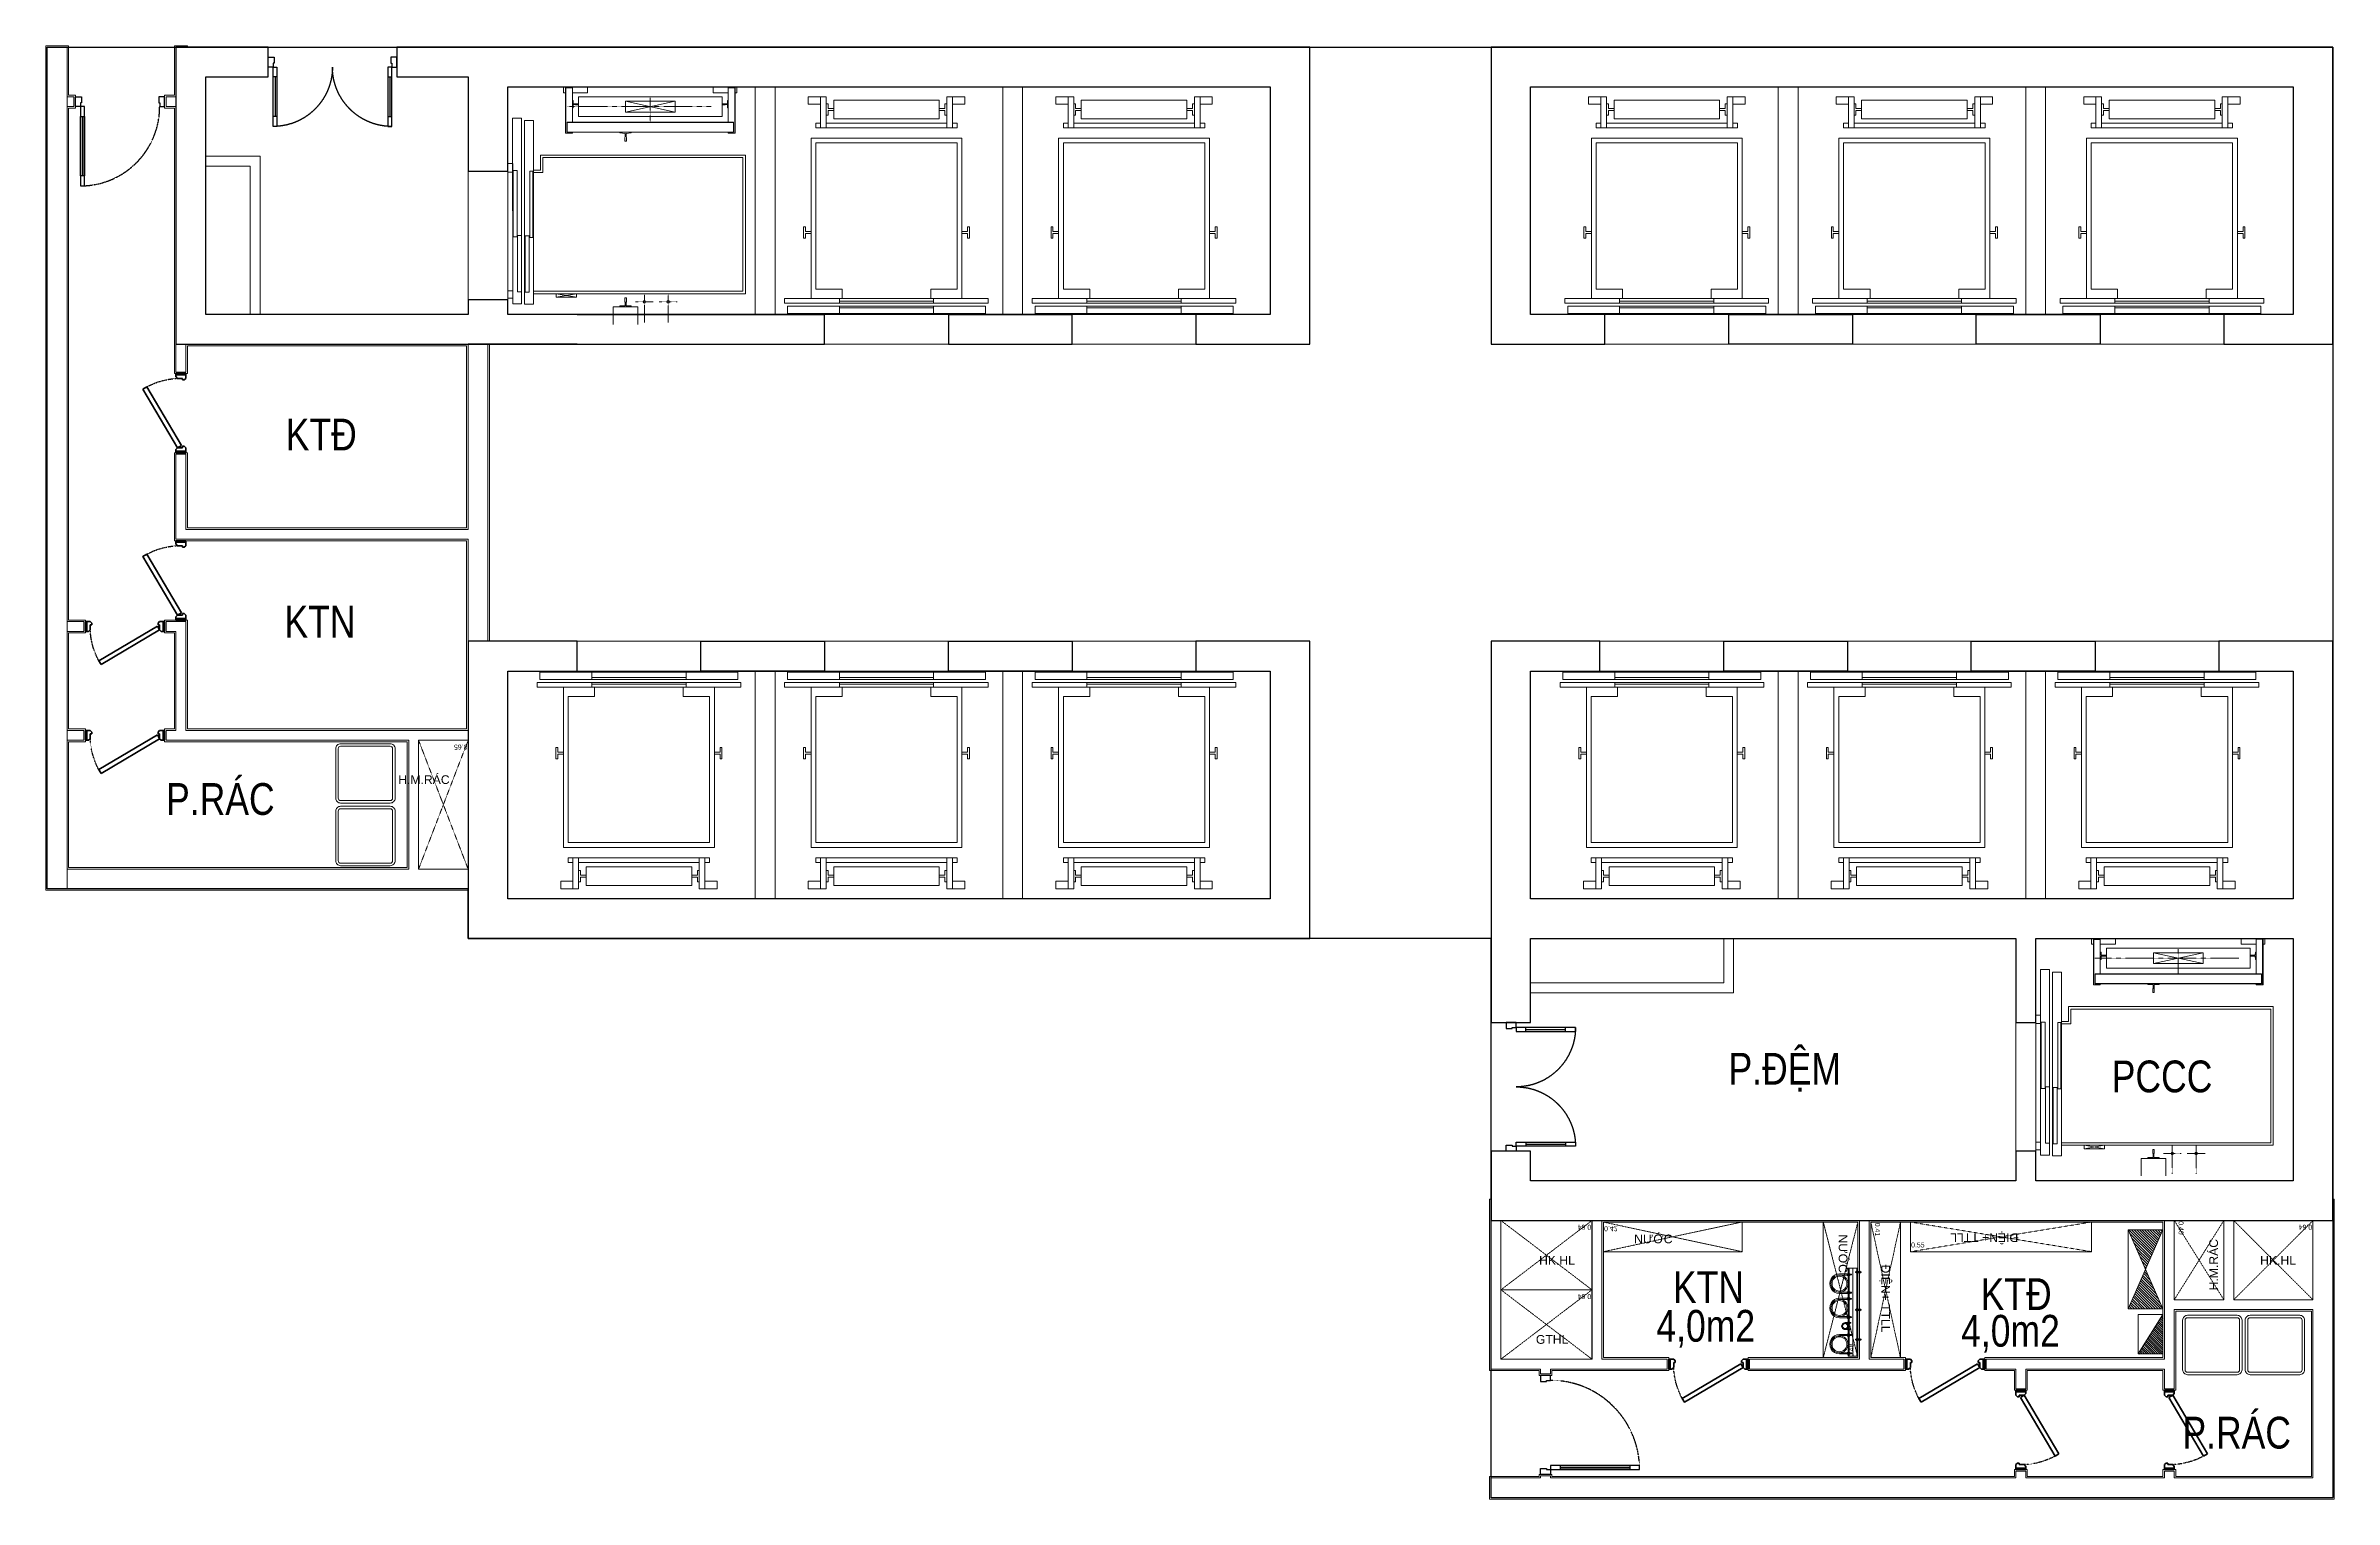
# Model space of a CAD drawing. Header units: millimetres. Extents: x -215 to 22895, y -215 to 14465.
import ezdxf
from ezdxf.enums import TextEntityAlignment as Align

# ---------------------------------------------------------------- set-up
doc = ezdxf.new("R2010")
doc.units = ezdxf.units.MM
for name, pattern in [('250602-MB CO CAU CĂN HO X1-3A-1$0$Xr_truc thang N3 tang dien hinh$0$T-Can ho$0$HIDDEN3', [0.2, 0.1, -0.1]), ('HIDDEN', [9.525, 6.35, -3.175]), ('HIDDEN3', [0.2, 0.1, -0.1]), ('Xr_truc thang N3 tang dien hinh$0$T-Can ho$0$HIDDEN3', [0.2, 0.1, -0.1]), ('XREF MB$0$HIDDEN', [0.375, 0.25, -0.125]), ('Xref Y2-Y4 ME$0$Xref MB Y2.Y4$0$Xr_truc thang N3 tang dien hinh$0$T-Can ho$0$HIDDEN3', [0.2, 0.1, -0.1]), ('Xref.Trục tầng 1$0$CENTER2', [1.125, 0.75, -0.125, 0.125, -0.125])]:
    doc.linetypes.add(name, pattern=pattern)
doc.layers.get('0').update_dxf_attribs({"color": 231})
doc.layers.get('DefPoints').update_dxf_attribs({"color": 191})
for name, color, linetype in [('A-CONC', 2, 'Continuous'), ('A-DOOR', 142, 'Continuous'), ('MDI-BAO-TM', 3, 'HIDDEN')]:
    doc.layers.add(name, color=color, linetype=linetype)
for name, color, linetype, lineweight in [('A-FNSH', 253, 'Continuous', 9), ('A-LITE', 9, 'Continuous', 9), ('A-TEXT', 255, 'Continuous', 25), ('A-Truc', 10, 'Xref.Trục tầng 1$0$CENTER2', 9), ('A-WALL', 1, 'Continuous', 13)]:
    doc.layers.add(name, color=color, linetype=linetype, lineweight=lineweight)
doc.styles.add('250602-MB CO CAU CĂN HO X1-3A-1$0$Xr_truc thang N3 tang dien hinh$0$T-Can ho$0$Arial', font='arial.ttf')
doc.styles.add('MDI_Chu Thuong', font='arial.ttf', dxfattribs={"width": 0.8})
doc.styles.add('Xr_truc thang N3 tang dien hinh$0$T-Can ho$0$Arial', font='arial.ttf')
doc.styles.add('Xref Y2-Y4 ME$0$Xref MB Y2.Y4$0$Xr_truc thang N3 tang dien hinh$0$T-Can ho$0$Arial', font='arial.ttf')

msp = doc.modelspace()

# ---------------------------------------------------------------- texts
at = {"layer": 'A-TEXT', "ltscale": 0.3, "style": 'MDI_Chu Thuong', "width": 0.8}
for s, p in [('KTĐ', (2208, 10378)), ('KTN', (2195, 8488)), ('P.RÁC', (1000, 6697)), ('KTN', (16217, 1767)), ('KTĐ', (19324, 1696)), ('4,0m2', (16050, 1376)), ('4,0m2', (19127, 1326)), ('P.RÁC', (21362, 297))]:
    msp.add_text(s, height=321, dxfattribs=at).set_placement(p)

# ---------------------------------------------------------------- blocks, each defined once
blk = doc.blocks.new('x_loithangmay')
for p, q in [((-160, 500), (-110, 500)), ((-130, -500), (-130, 500)), ((-80, 500), (0, 500)), ((-60, -500), (-60, 500)), ((-160, -500), (-110, -500)), ((-80, -500), (0, -500))]:
    blk.add_line(p, q)
at = {"flags": 128}
for points in [[(-110, -1080), (-160, -1080), (-160, 1080), (-110, 1080)], [(-80, 1050), (0, 1050), (0, -1050), (-80, -1050)], [(-2220, 830), (-2300, 830), (-2300, 700), (-2220, 700)], [(-1970, 750), (-2020, 750), (-2020, 700), (-1970, 700)], [(-850, 860), (-800, 860), (-800, 880), (-920, 880), (-920, 860), (-870, 860), (-870, 800), (-850, 800)], [(-1970, 640), (-2020, 640), (-2020, -640), (-1970, -640), (-1970, 640), (-2300, 640), (-2300, 700), (-1970, 700)], [(-2065, 560), (-2265, 560), (-2265, -560), (-2065, -560)], [(-2155, 620), (-2105, 620), (-2105, 640), (-2225, 640), (-2225, 620), (-2175, 620), (-2175, 560), (-2155, 560)], [(-1970, -700), (-2020, -700), (-2020, -750), (-1970, -750), (-1970, -700), (-2300, -700), (-2300, -640), (-1970, -640)], [(-2220, -700), (-2300, -700), (-2300, -830), (-2220, -830)], [(-2155, -620), (-2105, -620), (-2105, -640), (-2225, -640), (-2225, -620), (-2175, -620), (-2175, -560), (-2155, -560)], [(-850, -860), (-800, -860), (-800, -880), (-920, -880), (-920, -860), (-870, -860), (-870, -800), (-850, -800)]]:
    blk.add_lwpolyline(points, close=True, dxfattribs=at)
for points in [[(-160, -800), (-1860, -800), (-1860, 800), (-160, 800)], [(-160, -470), (-260, -470), (-260, -750), (-1810, -750), (-1810, 750), (-260, 750), (-260, 470), (-160, 470)]]:
    blk.add_lwpolyline(points, dxfattribs=at)
blk = doc.blocks.new('THANG TÀNG DH_dwg_MB DH 5T TC 180$0$2_thang maycuon$0$Z$W__23185-2265523-MẶT BẰNG TẦNG 08-11')
at = {"flags": 128}
blk.add_lwpolyline([(57, -89), (-57, -89), (-57, -81), (-4.75, -78), (-4.75, -41.25), (-8, -38), (-8, 0), (8, 0), (8, -38), (4.75, -41.25), (4.75, -78), (57, -81)], close=True, dxfattribs=at)
blk = doc.blocks.new('THANG TÀNG DH_dwg_tm1400x2100mb-2265527-MẶT BẰNG TẦNG 08-11')
for p, q in [((1812, 2080), (1817, 2080)), ((710, 1945), (1210, 1835))]:
    blk.add_line(p, q)
at = {"flags": 128}
for points in [[(325, 2090), (85, 2090), (85, 2030), (103, 2030), (85, 2030), (85, 2090), (325, 2090), (325, 2030), (173, 2030)], [(103, 2080), (108, 2080), (108, 1622), (103, 1622), (103, 2080), (108, 2080), (110, 2080), (118, 2080), (171, 2080), (173, 2080)], [(173, 1732), (173, 2080), (171, 2080), (118, 2080), (110, 2080), (108, 2080)], [(1747, 2030), (1595, 2030), (1595, 2090), (1835, 2090), (1835, 2030), (1817, 2030), (1835, 2030), (1835, 2090), (1595, 2090)], [(1812, 1622), (1817, 1622), (1817, 2080), (1812, 2080), (1810, 2080), (1802, 2080), (1810, 2080), (1812, 2080), (1812, 1622), (1810, 1622), (1802, 1622), (1749, 1622), (1747, 1622), (1747, 1632)], [(1747, 1732), (1747, 2080), (1802, 2080), (1747, 2080)], [(1210, 1945), (1210, 1835), (710, 1835), (710, 1945), (1210, 1945), (710, 1835)], [(108, 1622), (110, 1622), (118, 1622), (171, 1622), (173, 1622), (173, 1632)], [(120, 1729), (120, 1732), (1800, 1732), (1800, 1729)], [(1800, 1634), (1800, 1638), (1800, 1641), (1800, 1650), (1800, 1713), (1800, 1722), (1800, 1725), (1800, 1729), (120, 1729), (120, 1725), (120, 1722), (120, 1713), (120, 1650), (120, 1641), (120, 1638), (120, 1634)], [(2139, 1750), (2229, 1750), (2229, -105), (2140, -105), (2140, 1750)], [(2140, 0), (0, 0), (0, 1400), (2070, 1400), (2070, 1250), (2140, 1250)], [(2140, 25), (25, 25), (25, 1375), (2045, 1375), (2045, 1225), (2140, 1225)], [(2260, 590), (2300, 590), (2300, 20), (2260, 20)], [(2350, -25), (2350, -45), (2400, -45), (2400, 30), (2350, 30)], [(1085, -310), (1085, -132), (1335, -132), (1335, -310)], [(1705, -35), (1910, 0), (1910, -35), (1705, -35), (1705, 0), (1910, -35)]]:
    blk.add_lwpolyline(points, dxfattribs=at)
for points in [[(108, 2076), (108, 2075)], [(182, 1919), (180, 1952), (173, 1952), (173, 1878), (180, 1878), (182, 1911), (204, 1911), (205, 1910), (235, 1910), (235, 1920), (205, 1920), (204, 1919)], [(1685, 1790), (235, 1790), (235, 1990), (1685, 1990)], [(1738, 1919), (1740, 1952), (1747, 1952), (1747, 1878), (1740, 1878), (1738, 1911), (1716, 1911), (1715, 1910), (1685, 1910), (1685, 1920), (1715, 1920), (1716, 1919)], [(1800, 1632), (120, 1632), (120, 1634), (1800, 1634)], [(1153, 1632), (1267, 1632), (1267, 1624), (1215, 1620), (1215, 1584), (1218, 1580), (1218, 1542), (1202, 1542), (1202, 1580), (1205, 1584), (1205, 1620), (1153, 1624)], [(2350, 1775), (2350, -100), (2260, -100), (2260, 1775)], [(2145, 570), (2145, 1240), (2177, 1240), (2177, 570)], [(2345, 1245), (2345, 575), (2305, 575), (2305, 1245)], [(2400, 1315), (2400, 1230), (2350, 1230), (2350, 1315)], [(2224, 585), (2224, 15), (2182, 15), (2182, 585)]]:
    blk.add_lwpolyline(points, close=True, dxfattribs=at)
for centre in [(779, -82), (1020, -82)]:
    blk.add_circle(centre, 13)
at = {"layer": 'A-Truc'}
for p, q in [((347, 1890), (1801, 1890)), ((960, 1980), (960, 1730)), ((779, 0), (779, -290)), ((1020, 0), (1020, -290)), ((869, -82), (689, -82)), ((1110, -82), (930, -82))]:
    blk.add_line(p, q, dxfattribs=at)
at = {"zscale": -1}
blk.add_blockref('THANG TÀNG DH_dwg_MB DH 5T TC 180$0$2_thang maycuon$0$Z$W__23185-2265523-MẶT BẰNG TẦNG 08-11', (1210, -42), dxfattribs=at)
blk = doc.blocks.new('*U17')
for p, q in [((-500, -90), (-500, -50)), ((-100, -70), (-500, -70)), ((-100, -90), (-100, -50)), ((-500, -1210), (-500, -1250)), ((-100, -1230), (-500, -1230)), ((-100, -1210), (-100, -1250))]:
    blk.add_line(p, q)
for points in [[(100, 0), (100, -60), (40, -60), (40, -50), (0, -50), (0, 0)], [(0, -50), (0, -90), (-600, -90), (-600, -50)], [(0, -1250), (0, -1210), (-600, -1210), (-600, -1250)], [(100, -1300), (100, -1240), (40, -1240), (40, -1250), (0, -1250), (0, -1300)]]:
    blk.add_lwpolyline(points, close=True)
at = {"linetype": 'HIDDEN', "ltscale": 1000}
for centre, start, end in [((0, -50), 180, 270), ((0, -1250), 90, 180)]:
    blk.add_arc(centre, 600, start, end, dxfattribs=at)
blk = doc.blocks.new('s1_thangmay_t2')
for p, q in [((80138, -20687), (82638, -20687)), ((83888, -20687), (85138, -20687)), ((93018, -20687), (91768, -20687)), ((95518, -20687), (94268, -20687)), ((80138, -20987), (82638, -20987)), ((83888, -20987), (85138, -20987)), ((93018, -20987), (91768, -20987)), ((95518, -20987), (94268, -20987)), ((81388, -23987), (82638, -23987)), ((83888, -23987), (85138, -23987)), ((91718, -23987), (92968, -23987)), ((94218, -23987), (95468, -23987)), ((81388, -24287), (82638, -24287)), ((83888, -24287), (85138, -24287)), ((91718, -24287), (92968, -24287)), ((94218, -24287), (95468, -24287))]:
    blk.add_line(p, q)
at = {"layer": 'A-CONC'}
for points in [[(79438, -20537), (79038, -20537), (79038, -20687), (76388, -20687), (76388, -18287), (77018, -18287), (77018, -17987), (76088, -17987), (76088, -20987), (82638, -20987), (82638, -20687), (79438, -20687), (79438, -20537)], [(79438, -19237), (79438, -18387), (87138, -18387), (87138, -20687), (86388, -20687), (86388, -20987), (87538, -20987), (87538, -17987), (78318, -17987), (78318, -18287), (79038, -18287), (79038, -19237), (79438, -19237)], [(80138, -20987), (79038, -20987)], [(89768, -27837), (89768, -26987)]]:
    blk.add_lwpolyline(points, dxfattribs=at)
for points in [[(96768, -20687), (96768, -20987), (97868, -20987), (97868, -17987), (89368, -17987), (89368, -20987), (90518, -20987), (90518, -20687), (89768, -20687), (89768, -18387), (97468, -18387), (97468, -20687)], [(85138, -20987), (85138, -20687), (83888, -20687), (83888, -20987)], [(91768, -20987), (91768, -20687), (93018, -20687), (93018, -20987)], [(94268, -20987), (94268, -20687), (95518, -20687), (95518, -20987)], [(80138, -24287), (80138, -23987), (79038, -23987), (79038, -26987), (87538, -26987), (87538, -23987), (86388, -23987), (86388, -24287), (87138, -24287), (87138, -26587), (79438, -26587), (79438, -24287)], [(82638, -23987), (82638, -24287), (81388, -24287), (81388, -23987)], [(85138, -23987), (85138, -24287), (83888, -24287), (83888, -23987)], [(94868, -29437), (94868, -29137), (94668, -29137), (94668, -29437), (89768, -29437), (89768, -29137), (89368, -29137), (89368, -29837), (97868, -29837), (97868, -23987), (96718, -23987), (96718, -24287), (97468, -24287), (97468, -26587), (89768, -26587), (89768, -24287), (90468, -24287), (90468, -23987), (89368, -23987), (89368, -27837), (89768, -27837), (89768, -26987), (94668, -26987), (94668, -27837), (94868, -27837), (94868, -26987), (97468, -26987), (97468, -29437)], [(92968, -23987), (92968, -24287), (91718, -24287), (91718, -23987)], [(95468, -23987), (95468, -24287), (94218, -24287), (94218, -23987)]]:
    blk.add_lwpolyline(points, close=True, dxfattribs=at)
at = {"layer": 'A-LITE', "ltscale": 0.3}
for points in [[(79038, -19237), (79438, -19237), (79438, -20537), (79038, -20537)], [(83888, -20987), (83888, -20687), (82638, -20687), (82638, -20987)], [(86388, -20987), (86388, -20687), (85138, -20687), (85138, -20987)], [(90518, -20987), (90518, -20687), (91768, -20687), (91768, -20987)], [(93018, -20987), (93018, -20687), (94268, -20687), (94268, -20987)], [(95518, -20987), (95518, -20687), (96768, -20687), (96768, -20987)], [(81388, -23987), (81388, -24287), (80138, -24287), (80138, -23987)], [(83888, -23987), (83888, -24287), (82638, -24287), (82638, -23987)], [(86388, -23987), (86388, -24287), (85138, -24287), (85138, -23987)], [(91718, -23987), (91718, -24287), (90468, -24287), (90468, -23987)], [(94218, -23987), (94218, -24287), (92968, -24287), (92968, -23987)], [(96718, -23987), (96718, -24287), (95468, -24287), (95468, -23987)], [(94868, -27837), (94668, -27837), (94668, -29137), (94868, -29137)]]:
    blk.add_lwpolyline(points, close=True, dxfattribs=at)
at = {"layer": 'A-WALL'}
for points in [[(82138, -20687), (82138, -18387), (81938, -18387), (81938, -20687)], [(84638, -20687), (84638, -18387), (84438, -18387), (84438, -20687)], [(92268, -20687), (92268, -18387), (92468, -18387), (92468, -20687)], [(94768, -20687), (94768, -18387), (94968, -18387), (94968, -20687)], [(76388, -19187), (76838, -19187), (76838, -20687), (76938, -20687), (76938, -19087), (76388, -19087)], [(82138, -24287), (82138, -26587), (81938, -26587), (81938, -24287)], [(84638, -24287), (84638, -26587), (84438, -26587), (84438, -24287)], [(92468, -24287), (92468, -26587), (92268, -26587), (92268, -24287)], [(94968, -24287), (94968, -26587), (94768, -26587), (94768, -24287)], [(91718, -26987), (91718, -27437), (89768, -27437), (89768, -27537), (91818, -27537), (91818, -26987)]]:
    blk.add_lwpolyline(points, close=True, dxfattribs=at)
at = {"layer": 'A-DOOR', "xscale": -1, "rotation": 270}
blk.add_blockref('*U17', (78318, -18187), dxfattribs=at)
at = {"layer": 'A-DOOR', "xscale": -1}
blk.add_blockref('*U17', (89621, -27837), dxfattribs=at)
at = {"layer": 'A-LITE', "ltscale": 0.3, "xscale": -1, "zscale": -1, "rotation": 0.001609404331723851}
for p in [(81838, -20477), (97268, -29077)]:
    blk.add_blockref('THANG TÀNG DH_dwg_tm1400x2100mb-2265527-MẶT BẰNG TẦNG 08-11', p, dxfattribs=at)
at = {"layer": 'A-LITE', "ltscale": 0.3, "zscale": 0.952168083658612}
for p, xscale, yscale, rotation in [((83263, -20677), 0.952168083658612, 0.952168083658612, 270), ((85763, -20677), 0.952168083658612, 0.952168083658612, 270), ((91143, -20677), -0.9521680836586125, 0.9521680836586125, 90), ((93643, -20677), -0.9521680836586125, 0.9521680836586125, 90), ((96143, -20677), -0.9521680836586125, 0.9521680836586125, 90), ((80763, -24297), -0.952168083658612, 0.952168083658612, 270), ((83263, -24297), -0.952168083658612, 0.952168083658612, 270), ((85763, -24297), -0.952168083658612, 0.952168083658612, 270), ((91093, -24297), -0.952168083658612, 0.952168083658612, 270), ((93593, -24297), -0.952168083658612, 0.952168083658612, 270), ((96093, -24297), -0.952168083658612, 0.952168083658612, 270)]:
    blk.add_blockref('x_loithangmay', p, dxfattribs=dict(at, xscale=xscale, yscale=yscale, rotation=rotation))
at = {"layer": 'A-TEXT', "ltscale": 0.3, "style": 'MDI_Chu Thuong', "width": 0.8}
blk.add_text('PCCC', height=321, dxfattribs=at).set_placement((95636, -28542))
at = {"layer": 'A-TEXT', "ltscale": 0.3, "insert": (92902, -28144), "char_height": 320.983, "width": 1167.22, "attachment_point": 3, "line_spacing_factor": 0.941778, "style": 'MDI_Chu Thuong'}
blk.add_mtext('\\pt1016,2032,3048,4064,5080,6096,7112,8128,9144,10160,11176,12192,13208,14224,15240,16256,17272,18288,19304,20320,21336,22352,23368,24384,25400,26416,27432,28448,29464,30480,31496,32512;P.ĐỆM', dxfattribs=at)
blk = doc.blocks.new('*U26')
blk.add_lwpolyline([(0, 0), (0, 1300), (500, 1300), (500, 0)], close=True)
at = {"linetype": 'Xref Y2-Y4 ME$0$Xref MB Y2.Y4$0$Xr_truc thang N3 tang dien hinh$0$T-Can ho$0$HIDDEN3'}
for points in [[(0, 0), (500, 1300)], [(0, 1300), (500, 0)]]:
    blk.add_lwpolyline(points, dxfattribs=at)
at = {"style": 'Xref Y2-Y4 ME$0$Xref MB Y2.Y4$0$Xr_truc thang N3 tang dien hinh$0$T-Can ho$0$Arial'}
blk.add_text('0.65', height=50, dxfattribs=at).set_placement((7, 43))
blk.add_attdef('--', text='', height=88, dxfattribs=at).set_placement((127, 190), align=Align.MIDDLE_CENTER)
blk = doc.blocks.new('s1_cuaky_830')
at = {"lineweight": 35, "extrusion": (0, 0, -1)}
for p, q in [((18500, -3596), (18400, -3596)), ((18400, -3596), (18400, -3611)), ((18500, -3611), (18400, -3611)), ((18400, -3611), (18400, -3628)), ((18400, -3611), (18490, -3611)), ((18400, -3628), (18415, -3646)), ((18415, -3646), (18465, -3646)), ((18465, -3646), (18465, -3661)), ((18465, -3661), (18483, -3661)), ((18483, -3661), (18500, -3646)), ((18500, -3611), (18500, -3596)), ((18500, -3646), (18500, -3611)), ((18104, -3731), (18065, -3754)), ((18415, -4346), (18065, -3754)), ((18454, -4323), (18104, -3731)), ((18415, -4346), (18400, -4363)), ((18400, -4363), (18400, -4381)), ((18400, -4381), (18500, -4381)), ((18400, -4381), (18400, -4396)), ((18490, -4381), (18400, -4381)), ((18454, -4323), (18415, -4346)), ((18465, -4346), (18415, -4346)), ((18465, -4331), (18465, -4346)), ((18483, -4331), (18465, -4331)), ((18500, -4346), (18483, -4331)), ((18500, -4381), (18500, -4346)), ((18500, -4396), (18500, -4381)), ((18400, -4396), (18500, -4396))]:
    blk.add_line(p, q, dxfattribs=at)
at = {"linetype": 'HIDDEN3', "extrusion": (0, 0, -1)}
blk.add_arc((-18445, -4361), 716, 57.9031, 87.5657, dxfattribs=at)
blk = doc.blocks.new('s1_thungrac')
for points in [[(19311, -9385), (18811, -9385, -0.414214), (18761, -9335), (18761, -8835, -0.414214), (18811, -8785), (19311, -8785, -0.414214), (19361, -8835), (19361, -9335, -0.414214)], [(19311, -9360), (18811, -9360, -0.414214), (18786, -9335), (18786, -8835, -0.414214), (18811, -8810), (19311, -8810, -0.414214), (19336, -8835), (19336, -9335, -0.414214)]]:
    blk.add_lwpolyline(points, format="xyb", close=True)
blk = doc.blocks.new('*U27')
blk.add_line((-70, 100), (-70, 700))
for points in [[(-50, 0), (-50, 800), (-90, 800), (-90, 0)], [(-50, 100), (-90, 100), (-90, 700), (-50, 700)]]:
    blk.add_lwpolyline(points, close=True)
at = {"linetype": 'XREF MB$0$HIDDEN'}
blk.add_arc((-50, 0), 800, 90, 180, dxfattribs=at)
at = {"layer": 'DefPoints'}
for points in [[(-900, -100), (-840, -100), (-840, -40), (-850, -40), (-850, 0), (-900, 0)], [(0, -100), (-60, -100), (-60, -40), (-50, -40), (-50, 0), (0, 0)]]:
    blk.add_lwpolyline(points, close=True, dxfattribs=at)
blk = doc.blocks.new('*U23')
blk.add_lwpolyline([(0, 0), (0, 700), (919, 700), (919, 0)], close=True)
at = {"linetype": 'Xr_truc thang N3 tang dien hinh$0$T-Can ho$0$HIDDEN3'}
for points in [[(0, 0), (919, 700)], [(0, 700), (919, 0)]]:
    blk.add_lwpolyline(points, dxfattribs=at)
at = {"style": 'Xr_truc thang N3 tang dien hinh$0$T-Can ho$0$Arial'}
blk.add_text('0.64', height=50, dxfattribs=at).set_placement((7, 43))
blk.add_attdef('--', text='', height=88, dxfattribs=at).set_placement((127, 190), align=Align.MIDDLE_CENTER)
blk = doc.blocks.new('*U19')
blk.add_lwpolyline([(0, 0), (0, 700), (919, 700), (919, 0)], close=True)
at = {"linetype": '250602-MB CO CAU CĂN HO X1-3A-1$0$Xr_truc thang N3 tang dien hinh$0$T-Can ho$0$HIDDEN3'}
for points in [[(0, 0), (919, 700)], [(0, 700), (919, 0)]]:
    blk.add_lwpolyline(points, dxfattribs=at)
at = {"style": '250602-MB CO CAU CĂN HO X1-3A-1$0$Xr_truc thang N3 tang dien hinh$0$T-Can ho$0$Arial'}
blk.add_text('0.64', height=50, dxfattribs=at).set_placement((7, 43))
blk.add_attdef('--', text='', height=88, dxfattribs=at).set_placement((127, 190), align=Align.MIDDLE_CENTER)
blk = doc.blocks.new('*U15')
blk.add_lwpolyline([(0, 0), (0, 350), (1370, 350), (1370, 0)], close=True)
at = {"linetype": 'Xref Y2-Y4 ME$0$Xref MB Y2.Y4$0$Xr_truc thang N3 tang dien hinh$0$T-Can ho$0$HIDDEN3'}
for points in [[(0, 0), (1370, 350)], [(0, 350), (1370, 0)]]:
    blk.add_lwpolyline(points, dxfattribs=at)
at = {"style": 'Xref Y2-Y4 ME$0$Xref MB Y2.Y4$0$Xr_truc thang N3 tang dien hinh$0$T-Can ho$0$Arial'}
blk.add_text('0.48', height=50, dxfattribs=at).set_placement((7, 43))
blk.add_attdef('--', text='', height=88, dxfattribs=at).set_placement((127, 190), align=Align.MIDDLE_CENTER)
blk = doc.blocks.new('THANG TÀNG DH duplex_dwg_DSDS-2265553-MẶT BẰNG TẦNG 21-23-25-27-29-31-33-35')
for p, q in [((-149174703, -83067497), (-149174712, -83067497)), ((-149174670, -83068341), (-149174670, -83067453)), ((-149174665, -83067488), (-149174668, -83067488)), ((-149174665, -83067497), (-149174668, -83067497)), ((-149174663, -83067488), (-149174658, -83067488)), ((-149174656, -83067495), (-149174656, -83067489)), ((-149174631, -83068341), (-149174631, -83067453)), ((-149174593, -83068341), (-149174593, -83067453)), ((-149174618, -83067516), (-149174617, -83067512)), ((-149174602, -83067521), (-149174618, -83067521)), ((-149174618, -83067701), (-149174617, -83067696)), ((-149174602, -83067706), (-149174618, -83067706)), ((-149174617, -83067521), (-149174615, -83067512)), ((-149174617, -83067706), (-149174615, -83067696)), ((-149174616, -83067521), (-149174614, -83067512)), ((-149174616, -83067706), (-149174614, -83067696)), ((-149174615, -83067521), (-149174613, -83067512)), ((-149174615, -83067706), (-149174613, -83067696)), ((-149174614, -83067521), (-149174612, -83067512)), ((-149174614, -83067706), (-149174612, -83067696)), ((-149174613, -83067521), (-149174611, -83067512)), ((-149174613, -83067706), (-149174611, -83067696)), ((-149174612, -83067521), (-149174610, -83067512)), ((-149174612, -83067706), (-149174610, -83067696)), ((-149174611, -83067521), (-149174609, -83067512)), ((-149174611, -83067706), (-149174609, -83067696)), ((-149174610, -83067521), (-149174608, -83067512)), ((-149174610, -83067706), (-149174608, -83067696)), ((-149174609, -83067521), (-149174608, -83067512)), ((-149174609, -83067706), (-149174608, -83067696)), ((-149174608, -83067521), (-149174607, -83067512)), ((-149174608, -83067706), (-149174607, -83067696)), ((-149174607, -83067521), (-149174606, -83067512)), ((-149174607, -83067706), (-149174606, -83067696)), ((-149174606, -83067521), (-149174605, -83067512)), ((-149174606, -83067521), (-149174604, -83067512)), ((-149174606, -83067706), (-149174605, -83067696)), ((-149174606, -83067706), (-149174604, -83067696)), ((-149174605, -83067521), (-149174603, -83067512)), ((-149174605, -83067706), (-149174603, -83067696)), ((-149174604, -83067521), (-149174602, -83067512)), ((-149174604, -83067706), (-149174602, -83067696)), ((-149174603, -83067521), (-149174602, -83067515)), ((-149174603, -83067706), (-149174602, -83067700)), ((-149174602, -83067521), (-149174602, -83067520)), ((-149174602, -83067706), (-149174602, -83067705)), ((-149174600, -83067511), (-149174595, -83067511)), ((-149174600, -83067522), (-149174595, -83067522)), ((-149174600, -83067526), (-149174595, -83067526)), ((-149174600, -83067692), (-149174595, -83067692)), ((-149174600, -83067696), (-149174595, -83067696)), ((-149174600, -83067707), (-149174595, -83067707)), ((-149174600, -83067710), (-149174595, -83067710)), ((-149174595, -83067527), (-149174593, -83067527)), ((-149174495, -83067511), (-149174582, -83067511)), ((-149174495, -83067522), (-149174582, -83067522)), ((-149174580, -83067527), (-149174582, -83067527)), ((-149174495, -83067695), (-149174582, -83067695)), ((-149174495, -83067707), (-149174582, -83067707)), ((-149174574, -83067511), (-149174580, -83067511)), ((-149174574, -83067522), (-149174580, -83067522)), ((-149174574, -83067526), (-149174580, -83067526)), ((-149174574, -83067692), (-149174580, -83067692)), ((-149174574, -83067696), (-149174580, -83067696)), ((-149174574, -83067707), (-149174580, -83067707)), ((-149174574, -83067710), (-149174580, -83067710)), ((-149174703, -83067878), (-149174712, -83067878)), ((-149174665, -83067869), (-149174668, -83067869)), ((-149174665, -83067878), (-149174668, -83067878)), ((-149174663, -83067869), (-149174658, -83067869)), ((-149174656, -83067877), (-149174656, -83067871)), ((-149174618, -83067762), (-149174617, -83067758)), ((-149174602, -83067767), (-149174618, -83067767)), ((-149174618, -83067947), (-149174617, -83067943)), ((-149174602, -83067952), (-149174618, -83067952)), ((-149174617, -83067767), (-149174615, -83067758)), ((-149174617, -83067952), (-149174615, -83067943)), ((-149174616, -83067767), (-149174614, -83067758)), ((-149174616, -83067952), (-149174614, -83067943)), ((-149174615, -83067767), (-149174613, -83067758)), ((-149174615, -83067952), (-149174613, -83067943)), ((-149174614, -83067767), (-149174612, -83067758)), ((-149174614, -83067952), (-149174612, -83067943)), ((-149174613, -83067767), (-149174611, -83067758)), ((-149174613, -83067952), (-149174611, -83067943)), ((-149174612, -83067767), (-149174610, -83067758)), ((-149174612, -83067952), (-149174610, -83067943)), ((-149174611, -83067767), (-149174609, -83067758)), ((-149174611, -83067952), (-149174609, -83067943)), ((-149174610, -83067767), (-149174608, -83067758)), ((-149174610, -83067952), (-149174608, -83067943)), ((-149174609, -83067767), (-149174608, -83067758)), ((-149174609, -83067952), (-149174608, -83067943)), ((-149174608, -83067767), (-149174607, -83067758)), ((-149174608, -83067952), (-149174607, -83067943)), ((-149174607, -83067767), (-149174606, -83067758)), ((-149174607, -83067952), (-149174606, -83067943)), ((-149174606, -83067767), (-149174605, -83067758)), ((-149174606, -83067767), (-149174604, -83067758)), ((-149174606, -83067952), (-149174605, -83067943)), ((-149174606, -83067952), (-149174604, -83067943)), ((-149174605, -83067767), (-149174603, -83067758)), ((-149174605, -83067952), (-149174603, -83067943)), ((-149174604, -83067767), (-149174602, -83067758)), ((-149174604, -83067952), (-149174602, -83067943)), ((-149174603, -83067767), (-149174602, -83067762)), ((-149174603, -83067952), (-149174602, -83067946)), ((-149174602, -83067767), (-149174602, -83067767)), ((-149174602, -83067952), (-149174602, -83067951)), ((-149174600, -83067753), (-149174595, -83067753)), ((-149174600, -83067757), (-149174595, -83067757)), ((-149174600, -83067768), (-149174595, -83067768)), ((-149174600, -83067772), (-149174595, -83067772)), ((-149174600, -83067938), (-149174595, -83067938)), ((-149174600, -83067942), (-149174595, -83067942)), ((-149174600, -83067953), (-149174595, -83067953)), ((-149174600, -83067956), (-149174595, -83067956)), ((-149174495, -83067757), (-149174582, -83067757)), ((-149174495, -83067768), (-149174582, -83067768)), ((-149174495, -83067941), (-149174582, -83067941)), ((-149174495, -83067953), (-149174582, -83067953)), ((-149174574, -83067753), (-149174580, -83067753)), ((-149174574, -83067757), (-149174580, -83067757)), ((-149174574, -83067768), (-149174580, -83067768)), ((-149174574, -83067772), (-149174580, -83067772)), ((-149174574, -83067938), (-149174580, -83067938)), ((-149174574, -83067942), (-149174580, -83067942)), ((-149174574, -83067953), (-149174580, -83067953)), ((-149174574, -83067956), (-149174580, -83067956)), ((-149174703, -83068178), (-149174712, -83068178)), ((-149174665, -83068169), (-149174668, -83068169)), ((-149174665, -83068178), (-149174668, -83068178)), ((-149174656, -83068177), (-149174656, -83068171)), ((-149174602, -83068124), (-149174618, -83068124)), ((-149174618, -83068129), (-149174617, -83068133)), ((-149174617, -83068124), (-149174615, -83068133)), ((-149174616, -83068124), (-149174614, -83068133)), ((-149174615, -83068124), (-149174613, -83068133)), ((-149174614, -83068124), (-149174612, -83068133)), ((-149174613, -83068124), (-149174611, -83068133)), ((-149174612, -83068124), (-149174610, -83068133)), ((-149174611, -83068124), (-149174609, -83068133)), ((-149174610, -83068124), (-149174608, -83068133)), ((-149174599, -83068002), (-149174609, -83068002)), ((-149174609, -83068002), (-149174608, -83068008)), ((-149174609, -83068006), (-149174609, -83068008)), ((-149174599, -83068067), (-149174609, -83068067)), ((-149174609, -83068067), (-149174608, -83068073)), ((-149174609, -83068071), (-149174609, -83068073)), ((-149174609, -83068124), (-149174608, -83068133)), ((-149174608, -83068002), (-149174607, -83068008)), ((-149174608, -83068002), (-149174606, -83068008)), ((-149174608, -83068067), (-149174607, -83068073)), ((-149174608, -83068067), (-149174606, -83068073)), ((-149174608, -83068124), (-149174607, -83068133)), ((-149174607, -83068002), (-149174606, -83068008)), ((-149174607, -83068067), (-149174606, -83068073)), ((-149174607, -83068124), (-149174606, -83068133)), ((-149174606, -83068002), (-149174605, -83068008)), ((-149174606, -83068002), (-149174605, -83068008)), ((-149174606, -83068067), (-149174605, -83068073)), ((-149174606, -83068067), (-149174605, -83068073)), ((-149174606, -83068124), (-149174605, -83068133)), ((-149174606, -83068124), (-149174604, -83068133)), ((-149174605, -83068002), (-149174604, -83068008)), ((-149174605, -83068002), (-149174603, -83068008)), ((-149174605, -83068067), (-149174604, -83068073)), ((-149174605, -83068067), (-149174603, -83068073)), ((-149174605, -83068124), (-149174603, -83068133)), ((-149174604, -83068002), (-149174603, -83068008)), ((-149174604, -83068067), (-149174603, -83068073)), ((-149174604, -83068124), (-149174602, -83068133)), ((-149174603, -83068002), (-149174602, -83068008)), ((-149174603, -83068002), (-149174602, -83068008)), ((-149174603, -83068067), (-149174602, -83068073)), ((-149174603, -83068067), (-149174602, -83068073)), ((-149174603, -83068124), (-149174602, -83068130)), ((-149174602, -83068002), (-149174601, -83068008)), ((-149174602, -83068067), (-149174601, -83068073)), ((-149174602, -83068124), (-149174602, -83068125)), ((-149174601, -83068002), (-149174600, -83068008)), ((-149174601, -83068002), (-149174600, -83068008)), ((-149174601, -83068067), (-149174600, -83068073)), ((-149174601, -83068067), (-149174600, -83068073)), ((-149174600, -83068002), (-149174599, -83068008)), ((-149174600, -83068002), (-149174599, -83068006)), ((-149174600, -83068067), (-149174599, -83068073)), ((-149174600, -83068067), (-149174599, -83068071)), ((-149174600, -83068119), (-149174595, -83068119)), ((-149174600, -83068123), (-149174595, -83068123)), ((-149174600, -83068134), (-149174595, -83068134)), ((-149174600, -83068138), (-149174595, -83068138)), ((-149174599, -83068002), (-149174599, -83068003)), ((-149174599, -83068067), (-149174599, -83068068)), ((-149174598, -83067999), (-149174594, -83067999)), ((-149174598, -83068002), (-149174594, -83068002)), ((-149174598, -83068009), (-149174594, -83068009)), ((-149174598, -83068012), (-149174594, -83068012)), ((-149174598, -83068064), (-149174594, -83068064)), ((-149174598, -83068067), (-149174594, -83068067)), ((-149174598, -83068074), (-149174594, -83068074)), ((-149174598, -83068077), (-149174594, -83068077)), ((-149174552, -83068003), (-149174582, -83068003)), ((-149174552, -83068008), (-149174582, -83068008)), ((-149174495, -83068123), (-149174582, -83068123)), ((-149174495, -83068134), (-149174582, -83068134)), ((-149174577, -83067999), (-149174580, -83067999)), ((-149174577, -83068002), (-149174580, -83068002)), ((-149174577, -83068009), (-149174580, -83068009)), ((-149174577, -83068012), (-149174580, -83068012)), ((-149174577, -83068064), (-149174580, -83068064)), ((-149174577, -83068067), (-149174580, -83068067)), ((-149174577, -83068074), (-149174580, -83068074)), ((-149174577, -83068077), (-149174580, -83068077)), ((-149174574, -83068119), (-149174580, -83068119)), ((-149174574, -83068123), (-149174580, -83068123)), ((-149174574, -83068134), (-149174580, -83068134)), ((-149174574, -83068138), (-149174580, -83068138)), ((-149174552, -83068068), (-149174576, -83068068)), ((-149174552, -83068073), (-149174576, -83068073)), ((-149174602, -83068308), (-149174618, -83068308)), ((-149174618, -83068313), (-149174617, -83068318)), ((-149174617, -83068308), (-149174615, -83068318)), ((-149174616, -83068308), (-149174614, -83068318)), ((-149174615, -83068308), (-149174613, -83068318)), ((-149174614, -83068308), (-149174612, -83068318)), ((-149174613, -83068308), (-149174611, -83068318)), ((-149174612, -83068308), (-149174610, -83068318)), ((-149174611, -83068308), (-149174609, -83068318)), ((-149174610, -83068308), (-149174608, -83068318)), ((-149174609, -83068308), (-149174608, -83068318)), ((-149174608, -83068308), (-149174607, -83068318)), ((-149174607, -83068308), (-149174606, -83068318)), ((-149174606, -83068308), (-149174605, -83068318)), ((-149174606, -83068308), (-149174604, -83068318)), ((-149174605, -83068308), (-149174603, -83068318)), ((-149174604, -83068308), (-149174602, -83068318)), ((-149174603, -83068308), (-149174602, -83068314)), ((-149174602, -83068308), (-149174602, -83068309)), ((-149174600, -83068304), (-149174595, -83068304)), ((-149174600, -83068307), (-149174595, -83068307)), ((-149174600, -83068319), (-149174595, -83068319)), ((-149174600, -83068322), (-149174595, -83068322)), ((-149174495, -83068307), (-149174582, -83068307)), ((-149174495, -83068319), (-149174582, -83068319)), ((-149174574, -83068304), (-149174580, -83068304)), ((-149174574, -83068307), (-149174580, -83068307)), ((-149174574, -83068319), (-149174580, -83068319)), ((-149174574, -83068322), (-149174580, -83068322))]:
    blk.add_line(p, q)
at = {"flags": 128}
for points in [[(-149174703, -83067488), (-149174712, -83067488), (-149174712, -83067497), (-149174714, -83067495), (-149174714, -83067489), (-149174712, -83067488)], [(-149174670, -83067498), (-149174703, -83067502), (-149174703, -83067495), (-149174670, -83067492), (-149174703, -83067490), (-149174703, -83067483), (-149174670, -83067487)], [(-149174670, -83067503), (-149174670, -83067481), (-149174668, -83067481), (-149174668, -83067503), (-149174670, -83067503)], [(-149174668, -83067501), (-149174664, -83067501), (-149174663, -83067499), (-149174663, -83067485), (-149174664, -83067484), (-149174668, -83067484)], [(-149174663, -83067497), (-149174658, -83067497), (-149174658, -83067488), (-149174656, -83067489), (-149174663, -83067489)], [(-149174658, -83067497), (-149174656, -83067495), (-149174663, -83067495)], [(-149174602, -83067512), (-149174618, -83067512), (-149174618, -83067521), (-149174616, -83067512)], [(-149174602, -83067696), (-149174618, -83067696), (-149174618, -83067706), (-149174616, -83067696)], [(-149174602, -83067509), (-149174602, -83067510), (-149174602, -83067523), (-149174602, -83067524)], [(-149174602, -83067693), (-149174602, -83067694), (-149174602, -83067708), (-149174602, -83067709)], [(-149174595, -83067691), (-149174595, -83067711), (-149174593, -83067711), (-149174593, -83067691), (-149174595, -83067691)], [(-149174580, -83067691), (-149174580, -83067711), (-149174582, -83067711), (-149174582, -83067691), (-149174580, -83067691)], [(-149174573, -83067509), (-149174573, -83067510), (-149174573, -83067523), (-149174573, -83067524)], [(-149174573, -83067693), (-149174573, -83067694), (-149174573, -83067708), (-149174573, -83067709)], [(-149174703, -83067870), (-149174712, -83067870), (-149174712, -83067878), (-149174714, -83067877), (-149174714, -83067871), (-149174712, -83067870)], [(-149174670, -83067879), (-149174703, -83067883), (-149174703, -83067877), (-149174670, -83067874), (-149174703, -83067871), (-149174703, -83067865), (-149174670, -83067868)], [(-149174670, -83067884), (-149174670, -83067863), (-149174668, -83067863), (-149174668, -83067884), (-149174670, -83067884)], [(-149174668, -83067882), (-149174664, -83067882), (-149174663, -83067881), (-149174663, -83067867), (-149174664, -83067865), (-149174668, -83067865)], [(-149174663, -83067878), (-149174658, -83067878), (-149174658, -83067869), (-149174656, -83067871), (-149174663, -83067871)], [(-149174658, -83067878), (-149174656, -83067877), (-149174663, -83067877)], [(-149174602, -83067758), (-149174618, -83067758), (-149174618, -83067767), (-149174616, -83067758)], [(-149174602, -83067943), (-149174618, -83067943), (-149174618, -83067952), (-149174616, -83067943)], [(-149174602, -83067755), (-149174602, -83067756), (-149174602, -83067770), (-149174602, -83067770)], [(-149174602, -83067939), (-149174602, -83067940), (-149174602, -83067954), (-149174602, -83067955)], [(-149174595, -83067752), (-149174595, -83067773), (-149174593, -83067773), (-149174593, -83067752), (-149174595, -83067752)], [(-149174595, -83067937), (-149174595, -83067958), (-149174593, -83067958), (-149174593, -83067937), (-149174595, -83067937)], [(-149174580, -83067752), (-149174580, -83067773), (-149174582, -83067773), (-149174582, -83067752), (-149174580, -83067752)], [(-149174580, -83067937), (-149174580, -83067958), (-149174582, -83067958), (-149174582, -83067937), (-149174580, -83067937)], [(-149174573, -83067755), (-149174573, -83067756), (-149174573, -83067770), (-149174573, -83067770)], [(-149174573, -83067939), (-149174573, -83067940), (-149174573, -83067954), (-149174573, -83067955)], [(-149174703, -83068170), (-149174712, -83068170), (-149174712, -83068178), (-149174714, -83068177), (-149174714, -83068171), (-149174712, -83068170)], [(-149174670, -83068179), (-149174703, -83068183), (-149174703, -83068177), (-149174670, -83068174), (-149174703, -83068171), (-149174703, -83068165), (-149174670, -83068168)], [(-149174670, -83068184), (-149174670, -83068163), (-149174668, -83068163), (-149174668, -83068184), (-149174670, -83068184)], [(-149174668, -83068182), (-149174664, -83068182), (-149174663, -83068181), (-149174663, -83068167), (-149174664, -83068165), (-149174668, -83068165)], [(-149174663, -83068178), (-149174658, -83068178), (-149174658, -83068169)], [(-149174663, -83068169), (-149174658, -83068169), (-149174656, -83068171), (-149174663, -83068171)], [(-149174658, -83068178), (-149174656, -83068177), (-149174663, -83068177)], [(-149174602, -83068133), (-149174618, -83068133), (-149174618, -83068124), (-149174616, -83068133)], [(-149174599, -83068008), (-149174609, -83068008), (-149174609, -83068002), (-149174608, -83068008)], [(-149174599, -83068073), (-149174609, -83068073), (-149174609, -83068067), (-149174608, -83068073)], [(-149174602, -83068136), (-149174602, -83068135), (-149174602, -83068121), (-149174602, -83068121)], [(-149174599, -83068011), (-149174599, -83068010), (-149174599, -83068001), (-149174599, -83068000)], [(-149174599, -83068076), (-149174599, -83068075), (-149174599, -83068066), (-149174599, -83068065)], [(-149174595, -83068139), (-149174595, -83068118), (-149174593, -83068118), (-149174593, -83068139), (-149174595, -83068139)], [(-149174594, -83068012), (-149174594, -83067999), (-149174593, -83067999), (-149174593, -83068012), (-149174594, -83068012)], [(-149174594, -83068077), (-149174594, -83068064), (-149174593, -83068064), (-149174593, -83068077), (-149174594, -83068077)], [(-149174580, -83068012), (-149174580, -83067999), (-149174582, -83067999), (-149174582, -83068012), (-149174580, -83068012)], [(-149174580, -83068077), (-149174580, -83068064), (-149174582, -83068064), (-149174582, -83068077), (-149174580, -83068077)], [(-149174580, -83068139), (-149174580, -83068118), (-149174582, -83068118), (-149174582, -83068139), (-149174580, -83068139)], [(-149174576, -83068011), (-149174576, -83068010), (-149174576, -83068001), (-149174576, -83068000)], [(-149174576, -83068076), (-149174576, -83068075), (-149174576, -83068066), (-149174576, -83068065)], [(-149174573, -83068136), (-149174573, -83068135), (-149174573, -83068121), (-149174573, -83068121)], [(-149174602, -83068318), (-149174618, -83068318), (-149174618, -83068308), (-149174616, -83068318)], [(-149174602, -83068321), (-149174602, -83068320), (-149174602, -83068306), (-149174602, -83068305)], [(-149174595, -83068323), (-149174595, -83068303), (-149174593, -83068303), (-149174593, -83068323), (-149174595, -83068323)], [(-149174580, -83068323), (-149174580, -83068303), (-149174582, -83068303), (-149174582, -83068323), (-149174580, -83068323)], [(-149174573, -83068321), (-149174573, -83068320), (-149174573, -83068306), (-149174573, -83068305)]]:
    blk.add_lwpolyline(points, dxfattribs=at)
blk.add_lwpolyline([(-149174681, -83067453), (-149174582, -83067453), (-149174582, -83068341), (-149174681, -83068341)], close=True, dxfattribs=at)
for centre, radius in [((-149174495, -83067609), 75), ((-149174495, -83067855), 75), ((-149174552, -83068038), 30), ((-149174552, -83068038), 25), ((-149174495, -83068221), 75)]:
    blk.add_circle(centre, radius)
for centre, radius, start, end in [((-149174600, -83067510), 1.38, 179.9998, 269.9998), ((-149174600, -83067694), 1.38, 179.9998, 269.9998), ((-149174574, -83067693), 1.38, 359.9998, 89.9998), ((-149174574, -83067705), 1.38, 269.9998, 359.9998), ((-149174600, -83067955), 1.38, 179.9998, 269.9998), ((-149174574, -83067755), 1.38, 359.9998, 89.9998), ((-149174574, -83067767), 1.38, 269.9998, 359.9998), ((-149174574, -83067770), 1.38, 359.9998, 89.9998), ((-149174577, -83068001), 0.923, 270.0002, 0.0002), ((-149174574, -83068121), 1.38, 0.0002, 90.0002), ((-149174574, -83068133), 1.38, 270.0002, 0.0002), ((-149174552, -83068038), 35, 269.9994, 90.0016), ((-149174600, -83068309), 1.38, 90.0002, 180.0002), ((-149174574, -83068309), 1.38, 0.0002, 90.0002), ((-149174574, -83068317), 1.38, 270.0002, 0.0002), ((-149174574, -83068321), 1.38, 270.0002, 0.0002)]:
    blk.add_arc(centre, radius, start, end)
for centre, major_axis, start_param, end_param in [((-149174665, -83067486), (0.27, 2.19), 3.484072, 6.183035), ((-149174669, -83067492), (-0.08, 6.23), 3.939182, 5.461207), ((-149174665, -83067499), (-0.06, 2.2), 3.334822, 6.033786), ((-149174600, -83067512), (0, 1.38), 6.283183, 7.85398), ((-149174600, -83067521), (0.53, 1.28), 1.963493, 3.53429), ((-149174600, -83067523), (-1.38, 0), 4.712387, 6.283183), ((-149174600, -83067524), (-1.38, 0), 6.283183, 7.85398), ((-149174600, -83067693), (0, 1.38), 6.283183, 7.85398), ((-149174600, -83067697), (-1.38, 0), 4.712387, 6.283183), ((-149174600, -83067705), (-1.38, 0), 6.283183, 7.85398), ((-149174600, -83067708), (-1.38, 0), 4.712387, 6.283183), ((-149174600, -83067709), (0, 1.38), 1.570794, 3.141591), ((-149174574, -83067510), (0.979, 0.979), 3.926989, 5.497785), ((-149174574, -83067512), (0, 1.38), 4.712387, 6.283183), ((-149174574, -83067521), (0, 1.38), 3.141591, 4.712387), ((-149174574, -83067523), (0, 1.38), 4.712387, 6.283183), ((-149174574, -83067524), (0.979, 0.979), 3.926989, 5.497785), ((-149174574, -83067694), (0, 1.38), 3.141591, 4.712387), ((-149174574, -83067697), (0.53, 1.28), 5.105086, 6.675882), ((-149174574, -83067708), (0.979, 0.979), 5.497785, 7.068581), ((-149174574, -83067709), (0, 1.38), 3.141591, 4.712387), ((-149174495, -83067609), (-0.2, 98.1), 3.137133, 6.281271), ((-149174665, -83067867), (0.61, 2.11), 3.644947, 6.343911), ((-149174669, -83067874), (-0.08, 6.23), 3.939182, 5.461207), ((-149174665, -83067880), (-0.06, 2.2), 3.334822, 6.033786), ((-149174600, -83067755), (0.979, 0.979), 0.785396, 2.356192), ((-149174600, -83067756), (0, 1.38), 1.570794, 3.141591), ((-149174600, -83067758), (0, 1.38), 6.283183, 7.85398), ((-149174600, -83067767), (-1.38, 0), 6.283183, 7.85398), ((-149174600, -83067770), (0, 1.38), 6.283183, 7.85398), ((-149174600, -83067770), (0.53, 1.28), 1.963493, 3.53429), ((-149174600, -83067939), (0, 1.38), 6.283183, 7.85398), ((-149174600, -83067940), (0, 1.38), 1.570794, 3.141591), ((-149174600, -83067943), (-1.38, 0), 4.712387, 6.283183), ((-149174600, -83067951), (-1.38, 0), 6.283183, 7.85398), ((-149174600, -83067954), (0, 1.38), 6.283183, 7.85398), ((-149174574, -83067756), (0, 1.38), 3.141591, 4.712387), ((-149174574, -83067758), (0.53, 1.28), 5.105086, 6.675882), ((-149174574, -83067770), (0, 1.38), 3.141591, 4.712387), ((-149174574, -83067939), (0, 1.38), 4.712387, 6.283183), ((-149174574, -83067940), (0, 1.38), 3.141591, 4.712387), ((-149174574, -83067943), (0, 1.38), 4.712387, 6.283183), ((-149174574, -83067951), (0, 1.38), 3.141591, 4.712387), ((-149174574, -83067954), (0, 1.38), 4.712387, 6.283183), ((-149174574, -83067955), (0, 1.38), 3.141591, 4.712387), ((-149174495, -83067855), (-0.5, 98.1), 3.133989, 6.278127), ((-149174665, -83068167), (0.27, 2.19), 3.484072, 6.183035), ((-149174669, -83068174), (-0.08, 6.23), 3.939182, 5.461207), ((-149174665, -83068180), (0.27, 2.19), 3.484072, 6.183035), ((-149174600, -83068121), (-0.53, 1.28), 5.890488, 7.461285), ((-149174600, -83068121), (0, 1.38), 1.570798, 3.141595), ((-149174600, -83068124), (-1.28, 0.53), 5.10509, 6.675886), ((-149174600, -83068133), (1.38, 0), 3.141595, 4.712391), ((-149174600, -83068135), (-0.53, 1.28), 5.890488, 7.461285), ((-149174600, -83068136), (0, 1.38), 1.570798, 3.141595), ((-149174598, -83068000), (-0.853, 0.353), 5.10509, 6.675886), ((-149174598, -83068001), (-0.853, 0.353), 0.392701, 1.963497), ((-149174598, -83068003), (0.653, 0.653), 0.7854, 2.356196), ((-149174598, -83068008), (0.853, 0.353), 2.748896, 4.319692), ((-149174598, -83068010), (0.353, 0.853), 0.392701, 1.963497), ((-149174598, -83068011), (0.814, 0.436), 2.650198, 4.220994), ((-149174598, -83068065), (-0.853, 0.353), 5.10509, 6.675886), ((-149174598, -83068066), (-0.853, 0.353), 0.392701, 1.963497), ((-149174598, -83068068), (0, 0.923), 0.000002, 1.570798), ((-149174598, -83068073), (0.653, 0.653), 2.356196, 3.926993), ((-149174598, -83068075), (0.353, 0.853), 0.392701, 1.963497), ((-149174598, -83068076), (0.785, 0.485), 2.58802, 4.158817), ((-149174577, -83068000), (0.485, 0.785), 5.265965, 6.836762), ((-149174577, -83068003), (-0.353, 0.853), 4.319692, 5.890488), ((-149174577, -83068008), (0.353, 0.853), 3.534294, 5.10509), ((-149174577, -83068010), (0.568, 0.728), 5.3753, 6.946096), ((-149174577, -83068011), (0.653, 0.653), 3.926993, 5.497789), ((-149174577, -83068065), (-0.353, 0.853), 4.319692, 5.890488), ((-149174577, -83068066), (0.653, 0.653), 3.926993, 5.497789), ((-149174577, -83068068), (-0.653, 0.653), 3.926993, 5.497789), ((-149174577, -83068073), (0.353, 0.853), 3.534294, 5.10509), ((-149174577, -83068075), (-0.353, 0.853), 4.319692, 5.890488), ((-149174577, -83068076), (0.853, 0.353), 4.319692, 5.890488), ((-149174574, -83068121), (0, 1.38), 3.141595, 4.712391), ((-149174574, -83068124), (0, 1.38), 4.712391, 6.283187), ((-149174574, -83068135), (0.53, 1.28), 5.10509, 6.675886), ((-149174574, -83068136), (0, 1.38), 3.141595, 4.712391), ((-149174495, -83068221), (0.5, 98.1), 3.146611, 6.290749), ((-149174600, -83068305), (0.73, 1.18), 0.553576, 2.124373), ((-149174600, -83068306), (0, 1.38), 1.570798, 3.141595), ((-149174600, -83068317), (0, 1.38), 1.570798, 3.141595), ((-149174600, -83068320), (-0.53, 1.28), 5.890488, 7.461285), ((-149174600, -83068321), (0, 1.38), 1.570798, 3.141595), ((-149174574, -83068305), (0, 1.38), 4.712391, 6.283187), ((-149174574, -83068306), (-0.53, 1.28), 2.748896, 4.319692), ((-149174574, -83068320), (0, 1.38), 4.712391, 6.283187)]:
    blk.add_ellipse(centre, major_axis=major_axis, ratio=1, start_param=start_param, end_param=end_param)
for centre, major_axis in [((-149174495, -83067609), (0, 86.5)), ((-149174495, -83067609), (0, 75)), ((-149174495, -83067855), (0, 86.5)), ((-149174495, -83067855), (0, 75)), ((-149174495, -83068221), (0, 86.5)), ((-149174552, -83068038), (0.3, 25)), ((-149174495, -83068221), (0, 75))]:
    blk.add_ellipse(centre, major_axis=major_axis, ratio=1)
blk = doc.blocks.new('*U22')
blk.add_lwpolyline([(0, 0), (0, 300), (1400, 300), (1400, 0)], close=True)
at = {"linetype": 'Xref Y2-Y4 ME$0$Xref MB Y2.Y4$0$Xr_truc thang N3 tang dien hinh$0$T-Can ho$0$HIDDEN3'}
for points in [[(0, 0), (1400, 300)], [(0, 300), (1400, 0)]]:
    blk.add_lwpolyline(points, dxfattribs=at)
at = {"style": 'Xref Y2-Y4 ME$0$Xref MB Y2.Y4$0$Xr_truc thang N3 tang dien hinh$0$T-Can ho$0$Arial'}
blk.add_text('0.42', height=50, dxfattribs=at).set_placement((7, 43))
blk.add_attdef('--', text='', height=88, dxfattribs=at).set_placement((127, 190), align=Align.MIDDLE_CENTER)
blk = doc.blocks.new('TUCC')
at = {"layer": 'DefPoints'}
h = blk.add_hatch(dxfattribs=at)
h.set_pattern_fill('ANSI31', color=8, scale=5, angle=90)
h.set_pattern_definition([(135, (159303.51, -210150.06), (-11.2253, -11.2253), [])])
h.paths.add_polyline_path([(159304, -210150), (159054, -210550), (159304, -210550)])
for p, q in [((159054, -210550), (159054, -210150)), ((159054, -210550), (159304, -210150)), ((159054, -210150), (159304, -210150)), ((159304, -210150), (159304, -210550)), ((159304, -210550), (159054, -210550))]:
    blk.add_line(p, q)
blk = doc.blocks.new('*X8')
at = {"color": 0}
for p, q in [((32025, 38840), (32032, 38847)), ((32025, 38813), (32051, 38839)), ((32025, 38787), (32069, 38831)), ((32567, 38613), (32788, 38834)), ((32586, 38605), (32825, 38844)), ((32025, 38760), (32087, 38823)), ((32025, 38734), (32106, 38815)), ((32025, 38707), (32124, 38807)), ((32025, 38681), (32143, 38798)), ((32025, 38654), (32161, 38790)), ((32025, 38628), (32180, 38782)), ((32025, 38601), (32198, 38774)), ((32025, 38575), (32217, 38766)), ((32025, 38548), (32235, 38758)), ((32025, 38522), (32253, 38750)), ((32034, 38504), (32272, 38742)), ((32081, 38524), (32290, 38734)), ((32128, 38545), (32309, 38726)), ((32175, 38566), (32327, 38718)), ((32222, 38586), (32346, 38710)), ((32270, 38607), (32364, 38702)), ((32317, 38628), (32383, 38694)), ((32364, 38648), (32401, 38685)), ((32411, 38669), (32420, 38677)), ((32438, 38669), (32458, 38689)), ((32456, 38661), (32505, 38710)), ((32475, 38653), (32552, 38731)), ((32493, 38645), (32600, 38751)), ((32512, 38637), (32647, 38772)), ((32530, 38629), (32694, 38793)), ((32549, 38621), (32741, 38813)), ((32604, 38597), (32825, 38818)), ((32622, 38589), (32825, 38791)), ((32641, 38581), (32825, 38765)), ((32659, 38572), (32825, 38738)), ((32678, 38564), (32825, 38712)), ((32696, 38556), (32825, 38685)), ((32715, 38548), (32825, 38659)), ((32733, 38540), (32825, 38632)), ((32752, 38532), (32825, 38606)), ((32770, 38524), (32825, 38579)), ((32788, 38516), (32825, 38553)), ((32807, 38508), (32825, 38526))]:
    blk.add_line(p, q, dxfattribs=at)
blk = doc.blocks.new('P3')
for p, q in [((-400, 175), (400, 175)), ((-400, 175), (400, -175)), ((-400, -175), (400, 175)), ((-400, -175), (-400, 175)), ((400, 175), (400, -175)), ((400, -175), (-400, -175))]:
    blk.add_line(p, q)
at = {"layer": 'DefPoints', "color": 8}
blk.add_blockref('*X8', (-32425, -38675), dxfattribs=at)
blk = doc.blocks.new('*U16')
blk.add_lwpolyline([(0, 0), (0, 300), (1370, 300), (1370, 0)], close=True)
at = {"linetype": 'Xref Y2-Y4 ME$0$Xref MB Y2.Y4$0$Xr_truc thang N3 tang dien hinh$0$T-Can ho$0$HIDDEN3'}
for points in [[(0, 0), (1370, 300)], [(0, 300), (1370, 0)]]:
    blk.add_lwpolyline(points, dxfattribs=at)
at = {"style": 'Xref Y2-Y4 ME$0$Xref MB Y2.Y4$0$Xr_truc thang N3 tang dien hinh$0$T-Can ho$0$Arial'}
blk.add_text('0.41', height=50, dxfattribs=at).set_placement((7, 43))
blk.add_attdef('--', text='', height=88, dxfattribs=at).set_placement((127, 190), align=Align.MIDDLE_CENTER)
blk = doc.blocks.new('*U24')
blk.add_lwpolyline([(0, 0), (0, 300), (1830, 300), (1830, 0)], close=True)
at = {"linetype": 'Xref Y2-Y4 ME$0$Xref MB Y2.Y4$0$Xr_truc thang N3 tang dien hinh$0$T-Can ho$0$HIDDEN3'}
for points in [[(0, 0), (1830, 300)], [(0, 300), (1830, 0)]]:
    blk.add_lwpolyline(points, dxfattribs=at)
at = {"style": 'Xref Y2-Y4 ME$0$Xref MB Y2.Y4$0$Xr_truc thang N3 tang dien hinh$0$T-Can ho$0$Arial'}
blk.add_text('0.55', height=50, dxfattribs=at).set_placement((7, 43))
blk.add_attdef('--', text='', height=88, dxfattribs=at).set_placement((127, 190), align=Align.MIDDLE_CENTER)
blk = doc.blocks.new('*U20')
blk.add_lwpolyline([(0, 0), (0, 500), (800, 500), (800, 0)], close=True)
at = {"linetype": 'Xref Y2-Y4 ME$0$Xref MB Y2.Y4$0$Xr_truc thang N3 tang dien hinh$0$T-Can ho$0$HIDDEN3'}
for points in [[(0, 0), (800, 500)], [(0, 500), (800, 0)]]:
    blk.add_lwpolyline(points, dxfattribs=at)
at = {"style": 'Xref Y2-Y4 ME$0$Xref MB Y2.Y4$0$Xr_truc thang N3 tang dien hinh$0$T-Can ho$0$Arial'}
blk.add_text('0.40', height=50, dxfattribs=at).set_placement((7, 43))
blk.add_attdef('--', text='', height=88, dxfattribs=at).set_placement((127, 190), align=Align.MIDDLE_CENTER)
blk = doc.blocks.new('*U21')
blk.add_lwpolyline([(0, 0), (0, 800), (800, 800), (800, 0)], close=True)
at = {"linetype": 'Xr_truc thang N3 tang dien hinh$0$T-Can ho$0$HIDDEN3'}
for points in [[(0, 0), (800, 800)], [(0, 800), (800, 0)]]:
    blk.add_lwpolyline(points, dxfattribs=at)
at = {"style": 'Xr_truc thang N3 tang dien hinh$0$T-Can ho$0$Arial'}
blk.add_text('0.64', height=50, dxfattribs=at).set_placement((7, 43))
blk.add_attdef('--', text='', height=88, dxfattribs=at).set_placement((127, 190), align=Align.MIDDLE_CENTER)
blk = doc.blocks.new('*U18')
blk.add_line((-70, 100), (-70, 800))
for points in [[(-50, 0), (-50, 900), (-90, 900), (-90, 0)], [(-50, 100), (-90, 100), (-90, 800), (-50, 800)]]:
    blk.add_lwpolyline(points, close=True)
at = {"linetype": 'XREF MB$0$HIDDEN'}
blk.add_arc((-50, 0), 900, 90, 180, dxfattribs=at)
at = {"layer": 'DefPoints'}
for points in [[(-1000, -100), (-940, -100), (-940, -40), (-950, -40), (-950, 0), (-1000, 0)], [(0, -100), (-60, -100), (-60, -40), (-50, -40), (-50, 0), (0, 0)]]:
    blk.add_lwpolyline(points, close=True, dxfattribs=at)

# ---------------------------------------------------------------- linework, layer by layer
at = {"layer": 'A-FNSH', "ltscale": 0.3, "elevation": 0}
for points in [[(4050, 5935), (0, 5935), (-215, 5935), (-215, 14465), (15, 14465), (15, 13965), (85, 13965), (85, 13835), (15, 13835), (15, 8665), (185, 8665), (185, 8535), (15, 8535), (15, 7565), (185, 7565), (185, 7435), (15, 7435), (15, 6165), (3435, 6165), (3435, 7435), (985, 7435), (985, 7565), (1085, 7565), (1085, 8535), (985, 8535), (985, 8665), (1215, 8665), (1215, 7565), (4035, 7565), (4035, 9465), (1085, 9465), (1085, 10355), (1215, 10355), (1215, 9595), (4035, 9595), (4035, 11435), (1215, 11435), (1215, 11155), (1085, 11155), (1085, 13835), (985, 13835), (985, 13965), (1085, 13965), (1085, 14465), (1215, 14465), (1215, 14450)], [(4265, 11450), (4265, 8450)]]:
    msp.add_lwpolyline(points, dxfattribs=at)
at = {"layer": 'A-FNSH', "ltscale": 0.3}
msp.add_lwpolyline([(0, 14450), (1100, 14450), (1100, 11450), (4250, 11450), (4250, 8450), (4050, 8450), (4050, 5950), (0, 5950)], close=True, dxfattribs=at)
msp.add_lwpolyline([(22880, 2815), (22895, 2815), (22895, 2600), (22895, 0), (22895, -215), (14365, -215), (14365, 15), (14865, 15), (14865, 35), (14995, 35), (14995, 15), (19665, 15), (19665, 85), (19795, 85), (19795, 15), (21165, 15), (21165, 85), (21295, 85), (21295, 15), (22665, 15), (22665, 1685), (21295, 1685), (21295, 885), (21165, 885), (21165, 1085), (19795, 1085), (19795, 885), (19665, 885), (19665, 1085), (19365, 1085), (19365, 1215), (21165, 1215), (21165, 2585), (18215, 2585), (18215, 1215), (18565, 1215), (18565, 1085), (16975, 1085), (16975, 1215), (18085, 1215), (18085, 2585), (15515, 2585), (15515, 1215), (16175, 1215), (16175, 1085), (14995, 1085), (14995, 1035), (14865, 1035), (14865, 1085), (14365, 1085), (14365, 2815), (14380, 2815)], dxfattribs=at)
at = {"layer": 'A-WALL'}
for points in [[(4050, 5950), (0, 5950), (-200, 5950), (-200, 14450), (0, 14450), (0, 13950), (70, 13950), (70, 13850), (0, 13850), (0, 8650), (170, 8650), (170, 8550), (0, 8550), (0, 7550), (170, 7550), (170, 7450), (0, 7450), (0, 6150), (3450, 6150), (3450, 7450), (1000, 7450), (1000, 7550), (1100, 7550), (1100, 8550), (1000, 8550), (1000, 8650), (1200, 8650), (1200, 7550), (4050, 7550), (4050, 9480), (1100, 9480), (1100, 10340), (1200, 10340), (1200, 9580), (4050, 9580), (4050, 11450), (1200, 11450), (1200, 11170), (1100, 11170), (1100, 13850), (1000, 13850), (1000, 13950), (1100, 13950), (1100, 14450), (1200, 14450)], [(4250, 11450), (4250, 8450)], [(22880, 2800), (22880, 2600), (22880, 0), (22880, -200), (14380, -200), (14380, 0), (14880, 0), (14880, 20), (14980, 20), (14980, 0), (19680, 0), (19680, 70), (19780, 70), (19780, 0), (21180, 0), (21180, 70), (21280, 70), (21280, 0), (22680, 0), (22680, 1700), (21280, 1700), (21280, 900), (21180, 900), (21180, 1100), (19780, 1100), (19780, 900), (19680, 900), (19680, 1100), (19380, 1100), (19380, 1200), (21180, 1200), (21180, 2600), (18200, 2600), (18200, 1200), (18550, 1200), (18550, 1100), (16990, 1100), (16990, 1200), (18100, 1200), (18100, 2600), (15500, 2600), (15500, 1200), (16160, 1200), (16160, 1100), (14980, 1100), (14980, 1050), (14880, 1050), (14880, 1100), (14380, 1100), (14380, 2800)]]:
    msp.add_lwpolyline(points, dxfattribs=at)
for points in [[(3550, 7450), (3550, 6150), (4050, 6150), (4050, 7450)], [(14480, 1200), (15400, 1200), (15400, 2600), (14480, 2600)], [(14480, 2600), (14480, 2600), (14480, 2600)], [(21780, 2600), (21280, 2600), (21280, 1800), (21780, 1800)], [(21880, 1800), (22680, 1800), (22680, 2600), (21880, 2600)]]:
    msp.add_lwpolyline(points, close=True, dxfattribs=at)
at = {"layer": 'MDI-BAO-TM'}
msp.add_lwpolyline([(-200, 14450), (22880, 14450), (22880, -200), (14380, -200), (14380, 5450), (4050, 5450), (4050, 5950), (-200, 5950)], close=True, dxfattribs=at)

# ---------------------------------------------------------------- block references
msp.add_blockref('s1_thangmay_t2', (-74988, 32437))
at = {"layer": 'A-DOOR', "color": 7, "xscale": 1.000257109844843, "yscale": 1.000257109844843, "zscale": 1.000257109844843, "rotation": 180.0023196006857}
msp.add_blockref('*U27', (85, 13850), dxfattribs=at)
at = {"layer": 'A-DOOR', "ltscale": 0.3}
for p in [(-17300, 14751), (-17300, 13061)]:
    msp.add_blockref('s1_cuaky_830', p, dxfattribs=at)
for p, rotation in [((-3411, -9850), 89.99999999999999), ((-3411, -10950), 89.99999999999999), ((12579, -17300), 90.00000000000001), ((14969, -17300), 90.00000000000001), ((38180, -3511), 180), ((39680, -3511), 180)]:
    msp.add_blockref('s1_cuaky_830', p, dxfattribs=dict(at, rotation=rotation))
at = {"layer": 'A-DOOR', "ltscale": 0.3, "xscale": 1.000257109844843, "yscale": 1.000257109844843, "zscale": 1.000257109844843, "rotation": 270.0023196006857}
msp.add_blockref('*U18', (14980, 35), dxfattribs=at)
at = {"layer": 'A-FNSH', "color": 7}
for name, p, rotation in [('P3', (20990, 2107), 90.00110246797047), ('TUCC', (-138143, 211799), 0.00110246797062807)]:
    msp.add_blockref(name, p, dxfattribs=dict(at, rotation=rotation))
at = {"layer": 'A-LITE', "linetype": 'HIDDEN', "ltscale": 0.3}
msp.add_blockref('s1_thungrac', (-16048, 16201), dxfattribs=at)
ref = msp.add_blockref('*U26', (4050, 7450), dxfattribs=dict(at, rotation=179.9966043141499))
ref.add_attrib('--', 'H.M.RÁC', dxfattribs={"layer": '0', "height": 88, "rotation": 359.9966, "style": 'Xref Y2-Y4 ME$0$Xref MB Y2.Y4$0$Xr_truc thang N3 tang dien hinh$0$T-Can ho$0$Arial'}).set_placement((3604, 7053, 0), align=Align.MIDDLE_CENTER)
at = {"layer": 'A-LITE', "linetype": 'HIDDEN', "ltscale": 0.3, "xscale": -1}
for name, p, rotation in [('s1_thungrac', (-16048, -2601), 180), ('THANG TÀNG DH duplex_dwg_DSDS-2265553-MẶT BẰNG TẦNG 21-23-25-27-29-31-33-35', (-149158195, 83066701), 0.001102467970355292), ('s1_thungrac', (31381, -17718), 270)]:
    msp.add_blockref(name, p, dxfattribs=dict(at, rotation=rotation))
at = {"layer": 'A-LITE', "linetype": 'HIDDEN', "ltscale": 0.3}
ref = msp.add_blockref('*U23', (15399, 2600), dxfattribs=dict(at, rotation=180.0011024679706))
ref.add_attrib('--', 'HK.HL', dxfattribs={"layer": '0', "height": 88, "rotation": 0.0011, "style": 'Xr_truc thang N3 tang dien hinh$0$T-Can ho$0$Arial'}).set_placement((15046, 2199), align=Align.MIDDLE_CENTER)
ref = msp.add_blockref('*U22', (15515, 2585), dxfattribs=dict(at, xscale=-1, rotation=180.001102461681))
ref.add_attrib('--', 'NƯỚC', dxfattribs={"layer": '0', "height": 88, "rotation": 0.0011, "style": 'Xref Y2-Y4 ME$0$Xref MB Y2.Y4$0$Xr_truc thang N3 tang dien hinh$0$T-Can ho$0$Arial'}).set_placement((16019, 2414, 0), align=Align.MIDDLE_CENTER)
ref = msp.add_blockref('*U15', (18085, 1215), dxfattribs=dict(at, rotation=90.00110246797047))
ref.add_attrib('--', 'NƯỚC', dxfattribs={"layer": '0', "height": 88, "rotation": 270.0011, "style": 'Xref Y2-Y4 ME$0$Xref MB Y2.Y4$0$Xr_truc thang N3 tang dien hinh$0$T-Can ho$0$Arial'}).set_placement((17935, 2265, 0), align=Align.MIDDLE_CENTER)
ref = msp.add_blockref('*U16', (18215, 2585), dxfattribs=dict(at, rotation=270.0011024679706))
ref.add_attrib('--', 'ĐIỆN+ TTLL', dxfattribs={"layer": '0', "height": 88, "rotation": 270.0011, "style": 'Xref Y2-Y4 ME$0$Xref MB Y2.Y4$0$Xr_truc thang N3 tang dien hinh$0$T-Can ho$0$Arial'}).set_placement((18365, 1812, 0), align=Align.MIDDLE_CENTER)
ref = msp.add_blockref('*U24', (18615, 2285), dxfattribs=dict(at, rotation=0.001102474252605233))
ref.add_attrib('--', 'ĐIỆN+ TTLL', dxfattribs={"layer": '0', "height": 88, "rotation": 180.0011, "style": 'Xref Y2-Y4 ME$0$Xref MB Y2.Y4$0$Xr_truc thang N3 tang dien hinh$0$T-Can ho$0$Arial'}).set_placement((19361, 2426, 0), align=Align.MIDDLE_CENTER)
ref = msp.add_blockref('*U20', (21280, 2600), dxfattribs=dict(at, rotation=269.99660431415))
ref.add_attrib('--', 'H.M.RÁC', dxfattribs={"layer": '0', "height": 88, "rotation": 89.9966, "style": 'Xref Y2-Y4 ME$0$Xref MB Y2.Y4$0$Xr_truc thang N3 tang dien hinh$0$T-Can ho$0$Arial'}).set_placement((21677, 2154, 0), align=Align.MIDDLE_CENTER)
ref = msp.add_blockref('*U21', (22680, 2600), dxfattribs=dict(at, rotation=180.0011024679706))
ref.add_attrib('--', 'HK.HL', dxfattribs={"layer": '0', "height": 88, "rotation": 0.0011, "style": 'Xr_truc thang N3 tang dien hinh$0$T-Can ho$0$Arial'}).set_placement((22328, 2199), align=Align.MIDDLE_CENTER)
ref = msp.add_blockref('*U19', (15399, 1900), dxfattribs=dict(at, rotation=180.0011024679706))
ref.add_attrib('--', 'GTHL', dxfattribs={"layer": '0', "height": 88, "rotation": 0.0011, "style": '250602-MB CO CAU CĂN HO X1-3A-1$0$Xr_truc thang N3 tang dien hinh$0$T-Can ho$0$Arial'}).set_placement((14997, 1399), align=Align.MIDDLE_CENTER)
at = {"layer": 'A-LITE', "linetype": 'HIDDEN', "ltscale": 0.3, "rotation": 90.00000000000001}
msp.add_blockref('s1_thungrac', (12579, -17718), dxfattribs=at)

msp.set_redraw_order([(e.dxf.handle, doc.entitydb.next_handle()) for e in msp.query("TEXT MTEXT ATTDEF DIMENSION ARC_DIMENSION")])  # texts and dimensions are drawn at this point

doc.saveas('drawing.dxf')
